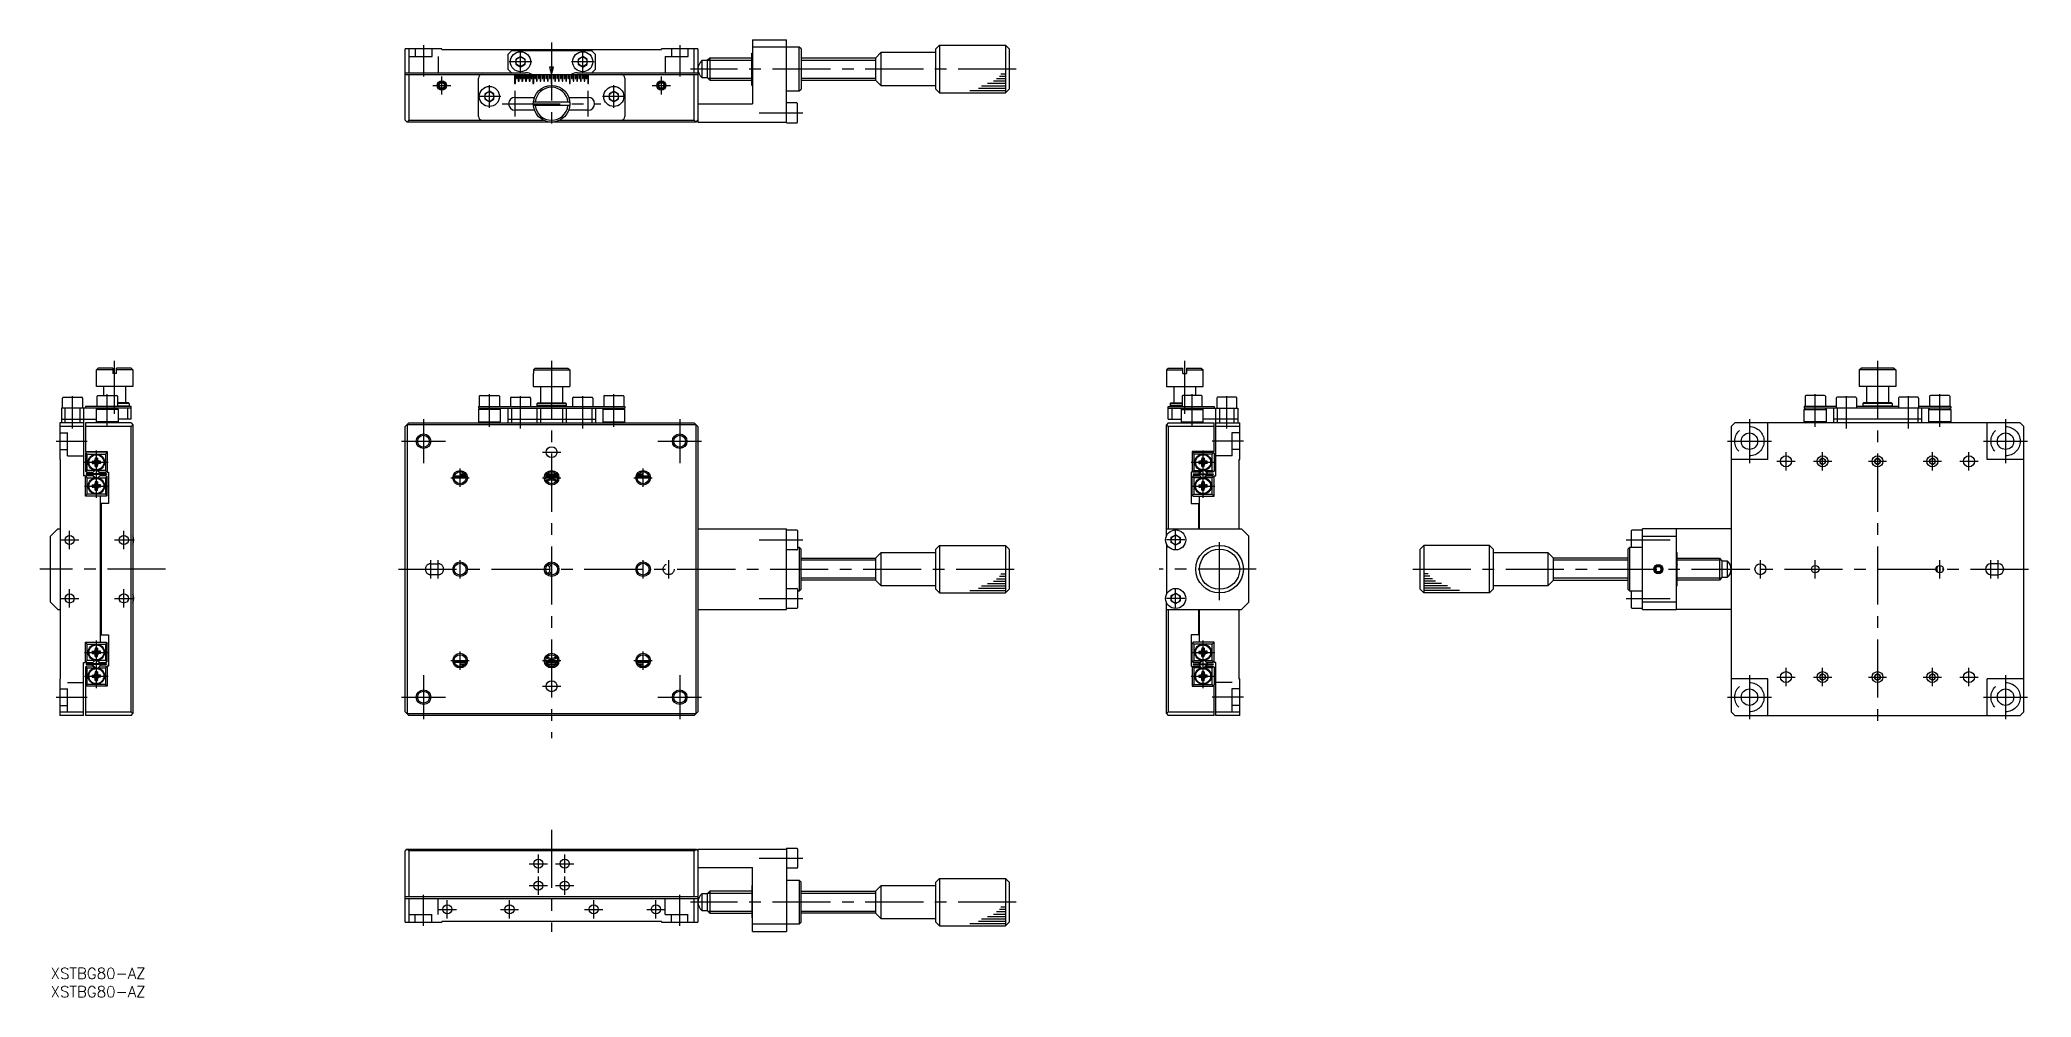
# Model space of a CAD drawing. Extents: x -3 to 541, y -8 to 254.
import ezdxf

# ---------------------------------------------------------------- set-up
doc = ezdxf.new("R2010")
doc.units = 0
doc.header["$LTSCALE"] = 0.5
doc.linetypes.add('CENTER', pattern=[50.8, 31.75, -6.35, 6.35, -6.35])
doc.linetypes.add('DASHED', pattern=[19.05, 12.7, -6.35])
for name, color, linetype in [('MSM_CENTER', 1, 'CENTER'), ('MSM_CONTINUOUS', 7, 'CONTINUOUS'), ('MSM_DASHED', 4, 'DASHED'), ('MSM_NARROW', 5, 'CONTINUOUS'), ('MSM_PART_NUMBER', 7, 'CONTINUOUS')]:
    doc.layers.add(name, color=color, linetype=linetype)
doc.styles.get("Standard").update_dxf_attribs({"font": 'txt.shx', "height": 3, "bigfont": 'bigfont.shx'})

# ---------------------------------------------------------------- blocks, each defined once
blk = doc.blocks.new('*U4')
at = {"layer": 'MSM_PART_NUMBER'}
blk.add_text('XSTBG80-AZ', height=3, dxfattribs=at).set_placement((0, -3))
blk = doc.blocks.new('*U5')
at = {"layer": 'MSM_PART_NUMBER'}
blk.add_text('XSTBG80-AZ', height=3, dxfattribs=at).set_placement((0, -8))

msp = doc.modelspace()

# ---------------------------------------------------------------- linework, layer by layer
at = {"layer": 'MSM_CENTER'}
for p, q in [((101.91, 252.33), (101.91, 243.83)), ((128.41, 244.73), (128.41, 250.93)), ((136.91, 253.13), (136.91, 229.33)), ((145.41, 244.73), (145.41, 250.93)), ((171.91, 252.33), (171.91, 243.83)), ((131.51, 247.83), (125.31, 247.83)), ((148.51, 247.83), (142.31, 247.83)), ((263.91, 245.83), (174.91, 245.83)), ((104.41, 241.33), (109.41, 241.33)), ((106.91, 238.83), (106.91, 243.83)), ((119.91, 235.23), (119.91, 241.43)), ((126.91, 232.83), (126.91, 239.83)), ((146.91, 232.83), (146.91, 239.83)), ((153.91, 235.23), (153.91, 241.43)), ((164.41, 241.33), (169.41, 241.33)), ((166.91, 238.83), (166.91, 243.83)), ((123.01, 238.33), (116.81, 238.33)), ((123.41, 236.33), (150.41, 236.33)), ((157.01, 238.33), (150.81, 238.33)), ((193.61, 233.83), (205.61, 233.83)), ((17.5, 151.55), (17.5, 166.05)), ((136.91, 166.05), (136.91, 62.8)), ((309.95, 151.55), (309.95, 166.05)), ((499.25, 166.05), (499.25, 67.05)), ((6, 147.52), (6, 156.4)), ((15.5, 148.02), (15.5, 156.9)), ((119.91, 148.02), (119.91, 156.9)), ((128.41, 147.52), (128.41, 156.4)), ((145.41, 147.52), (145.41, 156.4)), ((153.91, 148.02), (153.91, 156.9)), ((311.95, 148.02), (311.95, 156.9)), ((321.45, 147.52), (321.45, 156.4)), ((482.25, 148.02), (482.25, 156.9)), ((490.75, 147.52), (490.75, 156.4)), ((507.75, 147.52), (507.75, 156.4)), ((516.25, 148.02), (516.25, 156.9)), ((101.91, 150.05), (101.91, 138.05)), ((171.91, 150.05), (171.91, 138.05)), ((464.25, 150.05), (464.25, 138.05)), ((534.25, 150.05), (534.25, 138.05)), ((1.5, 144.05), (10, 144.05)), ((12.5, 128.55), (12.5, 141.55)), ((95.91, 144.05), (107.91, 144.05)), ((165.91, 144.05), (177.91, 144.05)), ((314.95, 128.55), (314.95, 141.55)), ((325.95, 144.05), (317.45, 144.05)), ((458.25, 144.05), (470.25, 144.05)), ((528.25, 144.05), (540.25, 144.05)), ((9.25, 138.3), (15.75, 138.3)), ((111.91, 131.55), (111.91, 136.55)), ((134.41, 141.05), (139.41, 141.05)), ((161.91, 131.55), (161.91, 136.55)), ((311.7, 138.3), (318.2, 138.3)), ((471.75, 138.55), (476.75, 138.55)), ((474.25, 136.05), (474.25, 141.05)), ((481.75, 138.55), (486.75, 138.55)), ((484.25, 136.05), (484.25, 141.05)), ((496.75, 138.55), (501.75, 138.55)), ((511.75, 138.55), (516.75, 138.55)), ((514.25, 136.05), (514.25, 141.05)), ((521.75, 138.55), (526.75, 138.55)), ((524.25, 136.05), (524.25, 141.05)), ((9.25, 131.8), (15.75, 131.8)), ((109.41, 134.05), (114.41, 134.05)), ((134.41, 134.05), (139.41, 134.05)), ((159.41, 134.05), (164.41, 134.05)), ((311.7, 131.8), (318.2, 131.8)), ((2.7, 117.05), (7.7, 117.05)), ((5.2, 114.55), (5.2, 119.55)), ((17.5, 117.05), (22.5, 117.05)), ((20, 114.55), (20, 119.55)), ((193.61, 117.05), (205.61, 117.05)), ((309.95, 117.05), (304.95, 117.05)), ((307.45, 114.55), (307.45, 119.55)), ((319.45, 100.55), (319.45, 117.55)), ((442.55, 116.95), (430.55, 116.95)), ((31.4, 109.05), (-2.95, 109.05)), ((95.05, 109.05), (263.91, 109.05)), ((103.91, 106.55), (103.91, 111.55)), ((105.91, 106.55), (105.91, 111.55)), ((111.91, 106.55), (111.91, 111.55)), ((161.91, 106.55), (161.91, 111.55)), ((168.91, 106.55), (168.91, 111.55)), ((329.45, 109.05), (302.95, 109.05)), ((372.25, 109.05), (541.25, 109.05)), ((467.25, 106.55), (467.25, 111.55)), ((482.25, 106.55), (482.25, 111.55)), ((516.25, 106.55), (516.25, 111.55)), ((530.25, 106.55), (530.25, 111.55)), ((532.25, 106.55), (532.25, 111.55)), ((5.2, 98.55), (5.2, 103.55)), ((20, 98.55), (20, 103.55)), ((307.45, 98.55), (307.45, 103.55)), ((2.7, 101.05), (7.7, 101.05)), ((17.5, 101.05), (22.5, 101.05)), ((193.61, 101.05), (205.61, 101.05)), ((309.95, 101.05), (304.95, 101.05)), ((442.55, 100.95), (430.55, 100.95)), ((12.5, 76.55), (12.5, 89.55)), ((314.95, 76.55), (314.95, 89.55)), ((9.25, 86.3), (15.75, 86.3)), ((109.41, 84.05), (114.41, 84.05)), ((111.91, 81.55), (111.91, 86.55)), ((134.41, 84.05), (139.41, 84.05)), ((159.41, 84.05), (164.41, 84.05)), ((161.91, 81.55), (161.91, 86.55)), ((311.7, 86.3), (318.2, 86.3)), ((474.25, 77.05), (474.25, 82.05)), ((484.25, 77.05), (484.25, 82.05)), ((514.25, 77.05), (514.25, 82.05)), ((524.25, 77.05), (524.25, 82.05)), ((9.25, 79.8), (15.75, 79.8)), ((101.91, 80.05), (101.91, 68.05)), ((134.41, 77.05), (139.41, 77.05)), ((171.91, 80.05), (171.91, 68.05)), ((311.7, 79.8), (318.2, 79.8)), ((464.25, 80.05), (464.25, 68.05)), ((471.75, 79.55), (476.75, 79.55)), ((481.75, 79.55), (486.75, 79.55)), ((496.75, 79.55), (501.75, 79.55)), ((511.75, 79.55), (516.75, 79.55)), ((521.75, 79.55), (526.75, 79.55)), ((534.25, 80.05), (534.25, 68.05)), ((1.5, 74.05), (10, 74.05)), ((95.91, 74.05), (107.91, 74.05)), ((165.91, 74.05), (177.91, 74.05)), ((325.95, 74.05), (317.45, 74.05)), ((458.25, 74.05), (470.25, 74.05)), ((528.25, 74.05), (540.25, 74.05)), ((136.91, 37.81), (136.91, 9.84)), ((130.81, 28.51), (135.81, 28.51)), ((133.31, 26.01), (133.31, 31.01)), ((138.01, 28.51), (143.01, 28.51)), ((140.51, 26.01), (140.51, 31.01)), ((193.61, 30), (205.61, 30)), ((130.81, 22.51), (135.81, 22.51)), ((133.31, 20.01), (133.31, 25.01)), ((138.01, 22.51), (143.01, 22.51)), ((140.51, 20.01), (140.51, 25.01)), ((101.91, 11.51), (101.91, 20.01)), ((108.41, 13.51), (108.41, 18.51)), ((125.41, 13.51), (125.41, 18.51)), ((148.41, 13.51), (148.41, 18.51)), ((165.41, 13.51), (165.41, 18.51)), ((171.91, 11.51), (171.91, 20.01)), ((263.91, 18), (174.91, 18)), ((105.91, 16.01), (110.91, 16.01)), ((122.91, 16.01), (127.91, 16.01)), ((145.91, 16.01), (150.91, 16.01)), ((162.91, 16.01), (167.91, 16.01))]:
    msp.add_line(p, q, dxfattribs=at)
at = {"layer": 'MSM_CONTINUOUS'}
for p, q in [((106.91, 251.33), (96.91, 251.33)), ((96.91, 231.83), (96.91, 251.33)), ((97.91, 251.33), (97.91, 244.83)), ((106.91, 251.13), (106.91, 251.33)), ((106.91, 251.13), (166.91, 251.13)), ((125.91, 250.83), (124.91, 249.83)), ((147.91, 250.83), (125.91, 250.83)), ((148.91, 249.83), (147.91, 250.83)), ((166.91, 251.13), (166.91, 251.33)), ((176.91, 251.33), (166.91, 251.33)), ((175.91, 244.83), (175.91, 251.33)), ((176.91, 251.33), (176.91, 231.33)), ((191.81, 253.83), (191.81, 236.33)), ((191.81, 253.83), (201.11, 253.83)), ((204.61, 251.83), (191.81, 251.83)), ((201.11, 231.33), (201.11, 253.83)), ((205.11, 251.33), (204.61, 251.83)), ((204.61, 239.83), (204.61, 251.83)), ((205.11, 251.33), (205.11, 240.33)), ((241.91, 251.33), (242.91, 252.33)), ((241.91, 240.33), (241.91, 251.33)), ((242.91, 252.33), (260.91, 252.33)), ((242.91, 252.33), (242.91, 239.33)), ((260.91, 252.33), (261.91, 251.33)), ((260.91, 252.33), (260.91, 239.33)), ((261.91, 251.33), (261.91, 240.33)), ((124.91, 249.83), (124.91, 245.83)), ((124.91, 245.83), (125.91, 244.83)), ((128.41, 249.27), (127.16, 248.55)), ((127.16, 248.55), (127.16, 247.1)), ((127.16, 247.1), (128.41, 246.38)), ((129.66, 248.55), (128.41, 249.27)), ((128.41, 246.38), (129.66, 247.1)), ((129.66, 247.1), (129.66, 248.55)), ((137.45, 246.33), (136.37, 246.33)), ((136.37, 246.33), (136.91, 244.33)), ((136.91, 244.33), (137.45, 246.33)), ((145.41, 249.27), (144.16, 248.55)), ((144.16, 248.55), (144.16, 247.1)), ((144.16, 247.1), (145.41, 246.38)), ((146.66, 248.55), (145.41, 249.27)), ((145.41, 246.38), (146.66, 247.1)), ((146.66, 247.1), (146.66, 248.55)), ((147.91, 244.83), (148.91, 245.83)), ((148.91, 245.83), (148.91, 249.83)), ((177.98, 248.13), (177.98, 243.53)), ((179.41, 248.13), (177.98, 248.13)), ((180.11, 248.83), (179.41, 248.13)), ((179.41, 248.13), (179.41, 243.53)), ((180.11, 248.83), (180.11, 242.83)), ((191.61, 248.83), (180.11, 248.83)), ((191.61, 241.38), (191.61, 250.13)), ((191.61, 250.13), (191.81, 250.13)), ((225.41, 248.83), (205.11, 248.83)), ((226.91, 250.33), (225.41, 248.83)), ((225.41, 248.83), (225.41, 242.83)), ((241.91, 250.33), (226.91, 250.33)), ((226.91, 250.33), (226.91, 241.33)), ((96.91, 244.83), (129.91, 244.83)), ((96.91, 244.33), (176.91, 244.33)), ((97.91, 244.33), (97.91, 231.83)), ((106.16, 241.76), (106.91, 242.19)), ((106.16, 240.89), (106.16, 241.76)), ((106.91, 240.46), (106.16, 240.89)), ((106.91, 242.19), (107.66, 241.76)), ((107.66, 240.89), (106.91, 240.46)), ((107.66, 241.76), (107.66, 240.89)), ((116.91, 232.83), (116.91, 243.33)), ((119.91, 239.77), (118.66, 239.05)), ((121.16, 239.05), (119.91, 239.77)), ((126.81, 244.33), (126.81, 241.83)), ((126.81, 241.83), (127.01, 241.83)), ((127.01, 241.83), (127.01, 244.33)), ((127.31, 244.33), (127.31, 243.23)), ((127.31, 243.23), (127.51, 243.23)), ((127.51, 243.23), (127.51, 244.33)), ((127.81, 244.33), (127.81, 242.53)), ((127.81, 242.53), (128.01, 242.53)), ((128.01, 242.53), (128.01, 244.33)), ((128.31, 244.33), (128.31, 243.23)), ((128.31, 243.23), (128.51, 243.23)), ((128.51, 243.23), (128.51, 244.33)), ((128.81, 244.33), (128.81, 242.53)), ((128.81, 242.53), (129.01, 242.53)), ((129.01, 242.53), (129.01, 244.33)), ((129.31, 244.33), (129.31, 243.23)), ((129.31, 243.23), (129.51, 243.23)), ((129.51, 243.23), (129.51, 244.33)), ((129.81, 244.33), (129.81, 242.53)), ((129.81, 242.53), (130.01, 242.53)), ((130.01, 242.53), (130.01, 244.33)), ((130.31, 244.33), (130.31, 243.23)), ((130.31, 243.23), (130.51, 243.23)), ((130.51, 243.23), (130.51, 244.33)), ((130.81, 244.33), (130.81, 242.53)), ((130.81, 242.53), (131.01, 242.53)), ((131.01, 242.53), (131.01, 244.33)), ((131.31, 244.33), (131.31, 243.23)), ((131.31, 243.23), (131.51, 243.23)), ((131.51, 243.23), (131.51, 244.33)), ((131.81, 244.33), (131.81, 241.83)), ((131.81, 241.83), (132.01, 241.83)), ((132.01, 241.83), (132.01, 244.33)), ((132.31, 244.33), (132.31, 243.23)), ((132.31, 243.23), (132.51, 243.23)), ((132.51, 243.23), (132.51, 244.33)), ((132.81, 244.33), (132.81, 242.53)), ((132.81, 242.53), (133.01, 242.53)), ((133.01, 242.53), (133.01, 244.33)), ((133.31, 244.33), (133.31, 243.23)), ((133.31, 243.23), (133.51, 243.23)), ((133.51, 243.23), (133.51, 244.33)), ((133.81, 244.33), (133.81, 242.53)), ((133.81, 242.53), (134.01, 242.53)), ((134.01, 242.53), (134.01, 244.33)), ((134.31, 244.33), (134.31, 243.23)), ((134.31, 243.23), (134.51, 243.23)), ((134.51, 243.23), (134.51, 244.33)), ((134.81, 244.33), (134.81, 242.53)), ((134.81, 242.53), (135.01, 242.53)), ((135.01, 242.53), (135.01, 244.33)), ((135.31, 244.33), (135.31, 243.23)), ((135.31, 243.23), (135.51, 243.23)), ((135.51, 243.23), (135.51, 244.33)), ((135.81, 244.33), (135.81, 242.53)), ((135.81, 242.53), (136.01, 242.53)), ((136.01, 242.53), (136.01, 244.33)), ((136.31, 244.33), (136.31, 243.23)), ((136.31, 243.23), (136.51, 243.23)), ((136.51, 243.23), (136.51, 244.33)), ((136.81, 244.33), (136.81, 241.83)), ((136.81, 241.83), (137.01, 241.83)), ((137.01, 241.83), (137.01, 244.33)), ((137.31, 244.33), (137.31, 243.23)), ((137.31, 243.23), (137.51, 243.23)), ((137.51, 243.23), (137.51, 244.33)), ((137.81, 244.33), (137.81, 242.53)), ((137.81, 242.53), (138.01, 242.53)), ((138.01, 242.53), (138.01, 244.33)), ((138.31, 244.33), (138.31, 243.23)), ((138.31, 243.23), (138.51, 243.23)), ((138.51, 243.23), (138.51, 244.33)), ((138.81, 244.33), (138.81, 242.53)), ((138.81, 242.53), (139.01, 242.53)), ((139.01, 242.53), (139.01, 244.33)), ((139.31, 244.33), (139.31, 243.23)), ((139.31, 243.23), (139.51, 243.23)), ((139.51, 243.23), (139.51, 244.33)), ((139.81, 244.33), (139.81, 242.53)), ((139.81, 242.53), (140.01, 242.53)), ((140.01, 242.53), (140.01, 244.33)), ((140.31, 244.33), (140.31, 243.23)), ((140.31, 243.23), (140.51, 243.23)), ((140.51, 243.23), (140.51, 244.33)), ((140.81, 244.33), (140.81, 242.53)), ((140.81, 242.53), (141.01, 242.53)), ((141.01, 242.53), (141.01, 244.33)), ((141.31, 244.33), (141.31, 243.23)), ((141.31, 243.23), (141.51, 243.23)), ((141.51, 243.23), (141.51, 244.33)), ((141.81, 244.33), (141.81, 241.83)), ((141.81, 241.83), (142.01, 241.83)), ((142.01, 241.83), (142.01, 244.33)), ((142.31, 244.33), (142.31, 243.23)), ((142.31, 243.23), (142.51, 243.23)), ((142.51, 243.23), (142.51, 244.33)), ((142.81, 244.33), (142.81, 242.53)), ((142.81, 242.53), (143.01, 242.53)), ((143.01, 242.53), (143.01, 244.33)), ((143.31, 244.33), (143.31, 243.23)), ((143.31, 243.23), (143.51, 243.23)), ((143.51, 243.23), (143.51, 244.33)), ((143.81, 244.33), (143.81, 242.53)), ((143.81, 242.53), (144.01, 242.53)), ((143.91, 244.83), (176.91, 244.83)), ((144.01, 242.53), (144.01, 244.33)), ((144.31, 244.33), (144.31, 243.23)), ((144.31, 243.23), (144.51, 243.23)), ((144.51, 243.23), (144.51, 244.33)), ((144.81, 244.33), (144.81, 242.53)), ((144.81, 242.53), (145.01, 242.53)), ((145.01, 242.53), (145.01, 244.33)), ((145.31, 244.33), (145.31, 243.23)), ((145.31, 243.23), (145.51, 243.23)), ((145.51, 243.23), (145.51, 244.33)), ((145.81, 244.33), (145.81, 242.53)), ((145.81, 242.53), (146.01, 242.53)), ((146.01, 242.53), (146.01, 244.33)), ((146.31, 244.33), (146.31, 243.23)), ((146.31, 243.23), (146.51, 243.23)), ((146.51, 243.23), (146.51, 244.33)), ((146.81, 244.33), (146.81, 241.83)), ((146.81, 241.83), (147.01, 241.83)), ((147.01, 241.83), (147.01, 244.33)), ((153.91, 239.77), (152.66, 239.05)), ((155.16, 239.05), (153.91, 239.77)), ((156.91, 243.33), (156.91, 232.83)), ((166.16, 241.76), (166.91, 242.19)), ((166.16, 240.89), (166.16, 241.76)), ((166.91, 240.46), (166.16, 240.89)), ((166.91, 242.19), (167.66, 241.76)), ((167.66, 240.89), (166.91, 240.46)), ((167.66, 241.76), (167.66, 240.89)), ((175.91, 231.83), (175.91, 244.33)), ((177.98, 243.53), (179.41, 243.53)), ((179.41, 243.53), (180.11, 242.83)), ((180.11, 242.83), (191.61, 242.83)), ((191.61, 241.38), (191.81, 241.18)), ((201.11, 239.83), (204.61, 239.83)), ((204.61, 239.83), (205.11, 240.33)), ((205.11, 242.83), (225.41, 242.83)), ((225.41, 242.83), (226.91, 241.33)), ((226.91, 241.33), (241.91, 241.33)), ((241.91, 240.33), (242.91, 239.33)), ((260.91, 239.33), (261.91, 240.33)), ((118.66, 239.05), (118.66, 237.6)), ((118.66, 237.6), (119.91, 236.88)), ((119.91, 236.88), (121.16, 237.6)), ((121.16, 237.6), (121.16, 239.05)), ((126.91, 238.08), (132.23, 238.08)), ((132.23, 234.58), (126.91, 234.58)), ((131.94, 236.83), (141.89, 236.83)), ((141.89, 235.83), (131.94, 235.83)), ((141.59, 238.08), (146.91, 238.08)), ((146.91, 234.58), (141.59, 234.58)), ((152.66, 239.05), (152.66, 237.6)), ((152.66, 237.6), (153.91, 236.88)), ((153.91, 236.88), (155.16, 237.6)), ((155.16, 237.6), (155.16, 239.05)), ((176.91, 236.33), (191.81, 236.33)), ((203.91, 236.58), (201.11, 236.58)), ((204.11, 236.37), (204.11, 236.38)), ((204.11, 231.28), (204.11, 236.37)), ((242.91, 239.33), (260.91, 239.33)), ((97.41, 231.33), (96.91, 231.83)), ((97.91, 231.83), (97.41, 231.33)), ((176.41, 231.33), (97.41, 231.33)), ((97.91, 231.83), (134.73, 231.83)), ((139.09, 231.83), (175.91, 231.83)), ((175.91, 231.83), (176.41, 231.33)), ((176.41, 231.33), (176.91, 231.83)), ((176.91, 231.33), (201.11, 231.33)), ((201.11, 231.08), (201.11, 231.33)), ((201.11, 231.08), (203.91, 231.08)), ((13, 164.05), (12.5, 163.55)), ((12.5, 159.05), (12.5, 163.55)), ((17, 163.55), (12.5, 163.55)), ((17, 164.05), (13, 164.05)), ((17, 164.05), (17, 162.55)), ((22, 164.05), (18, 164.05)), ((18, 162.55), (18, 164.05)), ((22.5, 163.55), (18, 163.55)), ((22.5, 163.55), (22, 164.05)), ((22.5, 163.55), (22.5, 159.05)), ((132.44, 164.05), (131.94, 163.55)), ((131.94, 163.55), (141.89, 163.55)), ((131.94, 163.55), (131.94, 162.55)), ((132.44, 164.05), (141.39, 164.05)), ((141.39, 164.05), (141.89, 163.55)), ((141.89, 163.55), (141.89, 162.55)), ((305.45, 164.05), (304.95, 163.55)), ((304.95, 163.55), (304.95, 159.05)), ((304.95, 163.55), (309.45, 163.55)), ((305.45, 164.05), (309.45, 164.05)), ((309.45, 162.55), (309.45, 164.05)), ((310.45, 164.05), (314.45, 164.05)), ((310.45, 164.05), (310.45, 162.55)), ((310.45, 163.55), (314.95, 163.55)), ((314.45, 164.05), (314.95, 163.55)), ((314.95, 159.05), (314.95, 163.55)), ((494.27, 163.55), (494.77, 164.05)), ((504.22, 163.55), (494.27, 163.55)), ((494.27, 163.55), (494.27, 162.55)), ((503.72, 164.05), (494.77, 164.05)), ((503.72, 164.05), (504.22, 163.55)), ((504.22, 163.55), (504.22, 162.55)), ((22.5, 159.05), (12.5, 159.05)), ((14.5, 156.55), (14.5, 159.05)), ((18, 162.55), (17, 162.55)), ((20.5, 159.05), (20.5, 154.55)), ((131.91, 162.55), (131.91, 159.05)), ((131.91, 162.55), (131.94, 162.55)), ((131.91, 159.05), (141.91, 159.05)), ((133.91, 159.05), (133.91, 154.55)), ((139.91, 159.05), (139.91, 154.55)), ((141.89, 162.55), (141.91, 162.55)), ((141.91, 162.55), (141.91, 159.05)), ((304.95, 159.05), (314.95, 159.05)), ((306.95, 159.05), (306.95, 154.55)), ((309.45, 162.55), (310.45, 162.55)), ((312.95, 156.55), (312.95, 159.05)), ((494.25, 162.55), (494.25, 159.05)), ((494.27, 162.55), (494.25, 162.55)), ((504.25, 159.05), (494.25, 159.05)), ((496.25, 159.05), (496.25, 154.55)), ((502.25, 159.05), (502.25, 154.55)), ((504.25, 162.55), (504.22, 162.55)), ((504.25, 162.55), (504.25, 159.05)), ((22, 153.05), (3, 153.05)), ((3, 153.05), (3, 149.05)), ((3.25, 153.05), (3.25, 155.85)), ((3.45, 156.05), (8.55, 156.05)), ((4, 149.05), (4, 153.05)), ((8, 153.05), (8, 149.05)), ((8.75, 155.85), (8.75, 153.05)), ((9, 153.05), (9, 134.55)), ((22, 153.55), (9.5, 153.55)), ((9.5, 153.55), (9.5, 153.05)), ((12.5, 152.75), (12.8, 153.05)), ((12.5, 149.35), (12.5, 152.75)), ((18.5, 152.75), (12.5, 152.75)), ((12.75, 153.55), (12.75, 156.35)), ((12.95, 156.55), (18.05, 156.55)), ((18.5, 152.75), (18.2, 153.05)), ((18.25, 156.35), (18.25, 153.55)), ((21.3, 154.55), (18.25, 154.55)), ((21.5, 154.35), (18.25, 154.35)), ((18.25, 153.75), (21.5, 153.75)), ((18.5, 152.75), (18.5, 149.35)), ((21, 153.05), (21, 150.05)), ((21.5, 154.35), (21.3, 154.55)), ((21.3, 153.55), (21.5, 153.75)), ((21.5, 154.35), (21.5, 153.75)), ((22, 150.05), (22, 153.55)), ((116.91, 153.55), (116.91, 153.05)), ((116.91, 153.55), (156.91, 153.55)), ((116.91, 153.05), (156.91, 153.05)), ((117.21, 153.05), (116.91, 152.75)), ((116.91, 152.75), (116.91, 149.35)), ((116.91, 152.75), (116.91, 152.75)), ((122.91, 152.75), (116.91, 152.75)), ((117.16, 156.35), (117.16, 153.55)), ((117.36, 156.55), (122.46, 156.55)), ((122.91, 152.75), (122.61, 153.05)), ((122.66, 156.35), (122.66, 153.55)), ((122.91, 149.35), (122.91, 152.75)), ((124.91, 153.05), (124.91, 149.05)), ((125.66, 155.85), (125.66, 153.55)), ((125.86, 156.05), (130.96, 156.05)), ((125.91, 153.05), (125.91, 149.05)), ((131.16, 155.85), (131.16, 153.55)), ((132.91, 154.35), (133.11, 154.55)), ((132.91, 154.35), (132.91, 153.75)), ((132.91, 154.35), (140.91, 154.35)), ((133.11, 153.55), (132.91, 153.75)), ((140.91, 153.75), (132.91, 153.75)), ((132.91, 153.05), (132.91, 149.05)), ((133.11, 154.55), (140.71, 154.55)), ((133.91, 153.05), (133.91, 149.05)), ((139.91, 153.05), (139.91, 149.05)), ((140.71, 154.55), (140.91, 154.35)), ((140.71, 153.55), (140.91, 153.75)), ((140.91, 154.35), (140.91, 153.75)), ((140.91, 153.05), (140.91, 149.05)), ((142.66, 155.85), (142.66, 153.55)), ((142.86, 156.05), (147.96, 156.05)), ((147.91, 153.05), (147.91, 149.05)), ((148.16, 155.85), (148.16, 153.55)), ((148.91, 153.05), (148.91, 149.05)), ((151.21, 153.05), (150.91, 152.75)), ((150.91, 152.75), (150.91, 149.35)), ((150.91, 152.75), (150.91, 152.75)), ((156.91, 152.75), (150.91, 152.75)), ((151.16, 156.35), (151.16, 153.55)), ((151.36, 156.55), (156.46, 156.55)), ((156.91, 152.75), (156.61, 153.05)), ((156.66, 156.35), (156.66, 153.55)), ((156.91, 153.55), (156.91, 153.05)), ((156.91, 149.35), (156.91, 152.75)), ((305.45, 153.55), (317.95, 153.55)), ((305.45, 150.05), (305.45, 153.55)), ((305.45, 153.05), (324.45, 153.05)), ((305.95, 154.35), (306.15, 154.55)), ((305.95, 154.35), (305.95, 153.75)), ((305.95, 154.35), (309.2, 154.35)), ((306.15, 153.55), (305.95, 153.75)), ((309.2, 153.75), (305.95, 153.75)), ((306.15, 154.55), (309.2, 154.55)), ((306.45, 153.05), (306.45, 150.05)), ((308.95, 152.75), (309.25, 153.05)), ((308.95, 152.75), (308.95, 149.35)), ((308.95, 152.75), (314.95, 152.75)), ((309.2, 156.35), (309.2, 153.55)), ((314.5, 156.55), (309.4, 156.55)), ((314.95, 152.75), (314.65, 153.05)), ((314.7, 153.55), (314.7, 156.35)), ((314.95, 149.35), (314.95, 152.75)), ((317.95, 153.55), (317.95, 153.05)), ((318.45, 134.55), (318.45, 153.05)), ((318.7, 155.85), (318.7, 153.05)), ((324, 156.05), (318.9, 156.05)), ((319.45, 153.05), (319.45, 149.05)), ((323.45, 149.05), (323.45, 153.05)), ((324.2, 153.05), (324.2, 155.85)), ((324.45, 153.05), (324.45, 149.05)), ((479.25, 153.55), (479.25, 153.05)), ((488, 153.55), (479.25, 153.55)), ((519.25, 153.05), (479.25, 153.05)), ((479.25, 152.75), (479.55, 153.05)), ((479.25, 149.35), (479.25, 152.75)), ((479.25, 152.75), (485.25, 152.75)), ((479.5, 156.35), (479.5, 153.55)), ((484.8, 156.55), (479.7, 156.55)), ((484.95, 153.05), (485.25, 152.75)), ((485, 156.35), (485, 153.55)), ((485.25, 152.75), (485.25, 149.35)), ((485.25, 152.75), (485.25, 152.75)), ((487.25, 153.05), (487.25, 149.05)), ((488, 155.85), (488, 153.05)), ((493.3, 156.05), (488.2, 156.05)), ((488.25, 153.05), (488.25, 149.05)), ((493.5, 155.85), (493.5, 153.05)), ((505, 153.55), (493.5, 153.55)), ((495.45, 154.55), (495.25, 154.35)), ((495.25, 154.35), (495.25, 153.75)), ((503.25, 154.35), (495.25, 154.35)), ((495.45, 153.55), (495.25, 153.75)), ((495.25, 153.75), (503.25, 153.75)), ((503.05, 154.55), (495.45, 154.55)), ((503.25, 154.35), (503.05, 154.55)), ((503.05, 153.55), (503.25, 153.75)), ((503.25, 154.35), (503.25, 153.75)), ((505, 155.85), (505, 153.05)), ((510.3, 156.05), (505.2, 156.05)), ((510.25, 153.05), (510.25, 149.05)), ((510.5, 155.85), (510.5, 153.05)), ((519.25, 153.55), (510.5, 153.55)), ((511.25, 153.05), (511.25, 149.05)), ((513.25, 152.75), (513.55, 153.05)), ((513.25, 149.35), (513.25, 152.75)), ((513.25, 152.75), (519.25, 152.75)), ((513.5, 156.35), (513.5, 153.55)), ((518.8, 156.55), (513.7, 156.55)), ((518.95, 153.05), (519.25, 152.75)), ((519, 156.35), (519, 153.55)), ((519.25, 153.55), (519.25, 153.05)), ((519.25, 152.75), (519.25, 149.35)), ((519.25, 152.75), (519.25, 152.75)), ((2.5, 149.05), (2.5, 139.05)), ((9, 149.05), (2.5, 149.05)), ((9, 148.05), (2.5, 148.05)), ((3, 150.05), (12.5, 150.05)), ((9.5, 149.05), (9.5, 141.25)), ((22, 149.05), (9.5, 149.05)), ((22, 148.05), (9.5, 148.05)), ((18.5, 149.35), (12.5, 149.35)), ((12.5, 149.35), (12.8, 149.05)), ((18.2, 149.05), (18.5, 149.35)), ((22, 150.05), (18.5, 150.05)), ((22, 149.05), (22.5, 148.55)), ((22, 148.05), (22.5, 148.55)), ((22, 70.05), (22, 148.05)), ((22.5, 148.55), (22.5, 69.55)), ((96.91, 148.05), (97.91, 149.05)), ((96.91, 70.05), (96.91, 148.05)), ((97.41, 148.55), (97.41, 69.55)), ((176.41, 148.55), (97.41, 148.55)), ((97.91, 149.05), (175.91, 149.05)), ((116.91, 149.35), (122.91, 149.35)), ((116.91, 149.35), (117.21, 149.05)), ((122.61, 149.05), (122.91, 149.35)), ((124.91, 150.05), (148.91, 150.05)), ((150.91, 149.35), (156.91, 149.35)), ((150.91, 149.35), (151.21, 149.05)), ((156.91, 149.35), (156.61, 149.05)), ((175.91, 149.05), (176.91, 148.05)), ((176.41, 69.55), (176.41, 148.55)), ((176.91, 148.05), (176.91, 70.05)), ((305.45, 149.05), (304.95, 148.55)), ((304.95, 118.2), (304.95, 148.55)), ((304.95, 148.55), (305.45, 148.05)), ((305.45, 150.05), (308.95, 150.05)), ((305.45, 149.05), (317.95, 149.05)), ((305.45, 148.05), (305.45, 120.05)), ((317.95, 148.05), (305.45, 148.05)), ((308.95, 149.35), (314.95, 149.35)), ((309.25, 149.05), (308.95, 149.35)), ((314.95, 149.35), (314.65, 149.05)), ((324.45, 150.05), (314.95, 150.05)), ((317.95, 141.25), (317.95, 149.05)), ((318.45, 149.05), (324.95, 149.05)), ((324.95, 148.05), (318.45, 148.05)), ((324.95, 139.05), (324.95, 149.05)), ((460.25, 149.05), (459.25, 148.05)), ((459.25, 148.05), (459.25, 70.05)), ((538.25, 149.05), (460.25, 149.05)), ((469.25, 139.05), (469.25, 149.05)), ((485.25, 149.35), (479.25, 149.35)), ((479.25, 149.35), (479.55, 149.05)), ((484.95, 149.05), (485.25, 149.35)), ((511.25, 150.05), (487.25, 150.05)), ((519.25, 149.35), (513.25, 149.35)), ((513.25, 149.35), (513.55, 149.05)), ((519.25, 149.35), (518.95, 149.05)), ((529.25, 139.05), (529.25, 149.05)), ((539.25, 148.05), (538.25, 149.05)), ((539.25, 70.05), (539.25, 148.05)), ((2.7, 139.05), (2.5, 139.05)), ((2.7, 79.05), (2.7, 139.05)), ((9.5, 141.25), (15.5, 141.25)), ((9.8, 141.05), (9.5, 140.75)), ((9.5, 140.75), (9.5, 135.85)), ((10, 140.55), (9.65, 140.9)), ((10, 136.05), (9.65, 135.7)), ((15.2, 141.05), (9.8, 141.05)), ((10, 136.05), (10, 140.55)), ((10, 140.55), (15, 140.55)), ((12.09, 136.05), (10, 136.05)), ((11.19, 135.16), (12.12, 136.08)), ((11.35, 138.6), (11.35, 138)), ((11.56, 138.39), (11.35, 138.6)), ((11.35, 138.6), (11.7, 138.6)), ((11.56, 138.21), (11.35, 138)), ((11.35, 138), (11.7, 138)), ((11.56, 138.39), (11.56, 138.21)), ((11.56, 138.39), (11.91, 138.39)), ((11.56, 138.21), (11.91, 138.21)), ((11.8, 141.05), (11.6, 141.25)), ((12.8, 139.45), (12.2, 139.45)), ((12.41, 139.24), (12.2, 139.45)), ((12.2, 139.45), (12.2, 139.1)), ((12.2, 137.15), (12.2, 137.5)), ((12.41, 137.36), (12.2, 137.15)), ((12.2, 137.15), (12.8, 137.15)), ((12.59, 139.24), (12.41, 139.24)), ((12.41, 139.24), (12.41, 138.89)), ((12.41, 137.36), (12.41, 137.71)), ((12.41, 137.36), (12.59, 137.36)), ((12.59, 139.24), (12.8, 139.45)), ((12.59, 138.89), (12.59, 139.24)), ((12.59, 137.36), (12.59, 137.71)), ((12.59, 137.36), (12.8, 137.15)), ((13.6, 135.15), (12.69, 136.06)), ((12.8, 139.45), (12.8, 139.1)), ((12.8, 137.15), (12.8, 137.5)), ((13.74, 135.15), (12.82, 136.08)), ((12.88, 136.08), (13.81, 135.16)), ((15, 136.05), (12.91, 136.05)), ((13.44, 138.39), (13.09, 138.39)), ((13.44, 138.21), (13.09, 138.21)), ((13.4, 141.25), (13.2, 141.05)), ((13.65, 138.6), (13.3, 138.6)), ((13.65, 138), (13.3, 138)), ((13.44, 138.39), (13.65, 138.6)), ((13.44, 138.21), (13.44, 138.39)), ((13.44, 138.21), (13.65, 138)), ((13.65, 138), (13.65, 138.6)), ((15, 140.55), (15.35, 140.9)), ((15, 140.55), (15, 136.05)), ((15.35, 135.7), (15, 136.05)), ((15.2, 141.05), (15.5, 140.75)), ((15.5, 141.25), (15.5, 135.55)), ((317.95, 141.25), (311.95, 141.25)), ((311.95, 141.25), (311.95, 135.55)), ((312.25, 141.05), (311.95, 140.75)), ((312.45, 140.55), (312.1, 140.9)), ((312.1, 135.7), (312.45, 136.05)), ((312.25, 141.05), (317.65, 141.05)), ((312.45, 140.55), (312.45, 136.05)), ((317.45, 140.55), (312.45, 140.55)), ((312.45, 136.05), (314.54, 136.05)), ((314.57, 136.08), (313.65, 135.16)), ((313.71, 135.15), (314.63, 136.08)), ((313.8, 138.6), (313.8, 138)), ((314.02, 138.39), (313.8, 138.6)), ((313.8, 138.6), (314.15, 138.6)), ((314.02, 138.21), (313.8, 138)), ((313.8, 138), (314.15, 138)), ((313.85, 135.15), (314.76, 136.06)), ((314.02, 138.39), (314.02, 138.21)), ((314.02, 138.39), (314.37, 138.39)), ((314.02, 138.21), (314.37, 138.21)), ((314.05, 141.25), (314.25, 141.05)), ((315.25, 139.45), (314.65, 139.45)), ((314.87, 139.24), (314.65, 139.45)), ((314.65, 139.45), (314.65, 139.1)), ((314.65, 137.15), (314.65, 137.5)), ((314.87, 137.36), (314.65, 137.15)), ((314.65, 137.15), (315.25, 137.15)), ((315.04, 139.24), (314.87, 139.24)), ((314.87, 139.24), (314.87, 138.89)), ((314.87, 137.36), (314.87, 137.71)), ((314.87, 137.36), (315.04, 137.36)), ((315.04, 139.24), (315.25, 139.45)), ((315.04, 138.89), (315.04, 139.24)), ((315.04, 137.36), (315.04, 137.71)), ((315.04, 137.36), (315.25, 137.15)), ((315.25, 139.45), (315.25, 139.1)), ((315.25, 137.15), (315.25, 137.5)), ((316.26, 135.16), (315.34, 136.08)), ((315.37, 136.05), (317.45, 136.05)), ((315.89, 138.39), (315.54, 138.39)), ((315.89, 138.21), (315.54, 138.21)), ((315.65, 141.05), (315.85, 141.25)), ((316.1, 138.6), (315.75, 138.6)), ((316.1, 138), (315.75, 138)), ((315.89, 138.39), (316.1, 138.6)), ((315.89, 138.21), (315.89, 138.39)), ((315.89, 138.21), (316.1, 138)), ((316.1, 138), (316.1, 138.6)), ((317.45, 140.55), (317.8, 140.9)), ((317.45, 136.05), (317.45, 140.55)), ((317.45, 136.05), (317.8, 135.7)), ((317.65, 141.05), (317.95, 140.75)), ((317.95, 140.75), (317.95, 135.85)), ((324.75, 139.05), (324.95, 139.05)), ((324.75, 139.05), (324.75, 120.05)), ((469.25, 139.05), (459.25, 139.05)), ((484.25, 139.42), (483.5, 138.99)), ((483.5, 138.99), (483.5, 138.12)), ((483.5, 138.12), (484.25, 137.69)), ((485, 138.99), (484.25, 139.42)), ((484.25, 137.69), (485, 138.12)), ((485, 138.12), (485, 138.99)), ((499.25, 139.42), (498.5, 138.99)), ((498.5, 138.99), (498.5, 138.12)), ((498.5, 138.12), (499.25, 137.69)), ((500, 138.99), (499.25, 139.42)), ((499.25, 137.69), (500, 138.12)), ((500, 138.12), (500, 138.99)), ((514.25, 139.42), (513.5, 138.99)), ((513.5, 138.99), (513.5, 138.12)), ((513.5, 138.12), (514.25, 137.69)), ((515, 138.99), (514.25, 139.42)), ((514.25, 137.69), (515, 138.12)), ((515, 138.12), (515, 138.99)), ((539.25, 139.05), (529.25, 139.05)), ((9.5, 134.55), (9, 134.55)), ((9.5, 134.55), (9, 134.55)), ((9.8, 135.55), (9.5, 135.85)), ((9.5, 129.05), (9.5, 134.55)), ((9.8, 134.55), (9.5, 134.25)), ((9.65, 134.4), (10, 134.05)), ((9.75, 135.15), (9.75, 134.95)), ((15.25, 135.15), (9.75, 135.15)), ((15.25, 134.95), (9.75, 134.95)), ((9.8, 135.55), (11.59, 135.55)), ((11.59, 134.55), (9.8, 134.55)), ((10, 129.55), (10, 134.05)), ((10, 134.05), (12.09, 134.05)), ((11.19, 135.15), (11.19, 135.16)), ((11.2, 135.15), (11.19, 135.16)), ((11.19, 134.95), (11.19, 134.95)), ((11.19, 134.95), (11.2, 134.95)), ((12.12, 134.02), (11.19, 134.95)), ((11.25, 134.95), (12.18, 134.03)), ((11.35, 132.1), (11.35, 131.5)), ((11.56, 131.89), (11.35, 132.1)), ((11.35, 132.1), (11.7, 132.1)), ((11.56, 131.71), (11.35, 131.5)), ((11.35, 131.5), (11.7, 131.5)), ((12.31, 134.04), (11.4, 134.95)), ((11.56, 131.89), (11.56, 131.71)), ((11.56, 131.89), (11.91, 131.89)), ((11.56, 131.71), (11.91, 131.71)), ((12.8, 132.95), (12.2, 132.95)), ((12.41, 132.74), (12.2, 132.95)), ((12.2, 132.95), (12.2, 132.6)), ((12.2, 130.65), (12.2, 131)), ((12.41, 130.86), (12.2, 130.65)), ((12.2, 130.65), (12.8, 130.65)), ((12.59, 132.74), (12.41, 132.74)), ((12.41, 132.74), (12.41, 132.39)), ((12.41, 130.86), (12.41, 131.21)), ((12.41, 130.86), (12.59, 130.86)), ((12.59, 132.74), (12.8, 132.95)), ((12.59, 132.39), (12.59, 132.74)), ((12.59, 130.86), (12.59, 131.21)), ((12.59, 130.86), (12.8, 130.65)), ((12.8, 132.95), (12.8, 132.6)), ((12.8, 130.65), (12.8, 131)), ((13.81, 134.95), (12.88, 134.02)), ((12.91, 134.05), (15, 134.05)), ((13.44, 131.89), (13.09, 131.89)), ((13.44, 131.71), (13.09, 131.71)), ((13.65, 132.1), (13.3, 132.1)), ((13.65, 131.5), (13.3, 131.5)), ((13.42, 135.55), (15.2, 135.55)), ((15.2, 134.55), (13.42, 134.55)), ((13.44, 131.89), (13.65, 132.1)), ((13.44, 131.71), (13.44, 131.89)), ((13.44, 131.71), (13.65, 131.5)), ((13.65, 131.5), (13.65, 132.1)), ((13.81, 135.16), (13.8, 135.15)), ((13.8, 134.95), (13.81, 134.95)), ((13.81, 135.16), (13.81, 135.15)), ((13.81, 134.95), (13.81, 134.95)), ((15, 134.05), (15.35, 134.4)), ((15, 134.05), (15, 129.55)), ((15.5, 135.85), (15.2, 135.55)), ((15.2, 134.55), (15.5, 134.25)), ((15.25, 135.15), (15.25, 134.95)), ((15.5, 135.55), (15.8, 135.55)), ((15.5, 135.55), (15.8, 135.55)), ((15.5, 129.35), (15.5, 134.25)), ((15.8, 135.55), (15.8, 127.03)), ((113.52, 134.25), (110.3, 134.25)), ((110.37, 134.55), (113.45, 134.55)), ((112.53, 135.55), (111.3, 135.55)), ((112.11, 135.15), (113.1, 135.15)), ((112.11, 135.15), (112.11, 134.95)), ((112.11, 134.95), (113.26, 134.95)), ((138.52, 134.25), (135.3, 134.25)), ((135.37, 134.55), (138.45, 134.55)), ((135.56, 134.95), (138.26, 134.95)), ((135.72, 135.15), (138.1, 135.15)), ((135.91, 135.15), (135.91, 135.33)), ((135.91, 134.55), (135.91, 134.95)), ((137.53, 135.55), (136.3, 135.55)), ((137.91, 135.33), (137.91, 135.15)), ((137.91, 134.95), (137.91, 134.55)), ((163.52, 134.25), (160.3, 134.25)), ((160.37, 134.55), (163.45, 134.55)), ((160.56, 134.95), (161.71, 134.95)), ((160.72, 135.15), (161.71, 135.15)), ((162.53, 135.55), (161.3, 135.55)), ((161.71, 135.15), (161.71, 134.95)), ((311.65, 135.55), (311.65, 127.03)), ((311.95, 135.55), (311.65, 135.55)), ((312.25, 135.55), (311.95, 135.85)), ((312.25, 134.55), (311.95, 134.25)), ((311.95, 129.35), (311.95, 134.25)), ((312.45, 134.05), (312.1, 134.4)), ((312.2, 135.15), (312.2, 134.95)), ((312.2, 135.15), (317.7, 135.15)), ((312.2, 134.95), (317.7, 134.95)), ((314.04, 135.55), (312.25, 135.55)), ((312.25, 134.55), (314.04, 134.55)), ((312.45, 134.05), (312.45, 129.55)), ((314.54, 134.05), (312.45, 134.05)), ((313.65, 135.16), (313.65, 135.15)), ((313.65, 135.16), (313.65, 135.15)), ((313.65, 134.95), (314.57, 134.02)), ((313.65, 134.95), (313.65, 134.95)), ((313.65, 134.95), (313.65, 134.95)), ((313.8, 132.1), (313.8, 131.5)), ((314.02, 131.89), (313.8, 132.1)), ((313.8, 132.1), (314.15, 132.1)), ((314.02, 131.71), (313.8, 131.5)), ((313.8, 131.5), (314.15, 131.5)), ((314.02, 131.89), (314.02, 131.71)), ((314.02, 131.89), (314.37, 131.89)), ((314.02, 131.71), (314.37, 131.71)), ((315.25, 132.95), (314.65, 132.95)), ((314.87, 132.74), (314.65, 132.95)), ((314.65, 132.95), (314.65, 132.6)), ((314.65, 130.65), (314.65, 131)), ((314.87, 130.86), (314.65, 130.65)), ((314.65, 130.65), (315.25, 130.65)), ((315.04, 132.74), (314.87, 132.74)), ((314.87, 132.74), (314.87, 132.39)), ((314.87, 130.86), (314.87, 131.21)), ((314.87, 130.86), (315.04, 130.86)), ((315.04, 132.74), (315.25, 132.95)), ((315.04, 132.39), (315.04, 132.74)), ((315.04, 130.86), (315.04, 131.21)), ((315.04, 130.86), (315.25, 130.65)), ((315.15, 134.04), (316.06, 134.95)), ((315.25, 132.95), (315.25, 132.6)), ((315.25, 130.65), (315.25, 131)), ((316.2, 134.95), (315.27, 134.03)), ((315.34, 134.02), (316.26, 134.95)), ((317.45, 134.05), (315.37, 134.05)), ((315.89, 131.89), (315.54, 131.89)), ((315.89, 131.71), (315.54, 131.71)), ((316.1, 132.1), (315.75, 132.1)), ((316.1, 131.5), (315.75, 131.5)), ((317.65, 135.55), (315.87, 135.55)), ((315.87, 134.55), (317.65, 134.55)), ((315.89, 131.89), (316.1, 132.1)), ((315.89, 131.71), (315.89, 131.89)), ((315.89, 131.71), (316.1, 131.5)), ((316.1, 131.5), (316.1, 132.1)), ((316.26, 134.95), (316.25, 134.95)), ((316.26, 135.15), (316.26, 135.16)), ((316.26, 135.15), (316.26, 135.16)), ((316.26, 134.95), (316.26, 134.95)), ((317.8, 134.4), (317.45, 134.05)), ((317.45, 129.55), (317.45, 134.05)), ((317.95, 135.85), (317.65, 135.55)), ((317.65, 134.55), (317.95, 134.25)), ((317.7, 135.15), (317.7, 134.95)), ((317.95, 129.05), (317.95, 134.55)), ((317.95, 134.55), (318.45, 134.55)), ((9.8, 129.05), (9.5, 129.35)), ((15.2, 129.05), (9.5, 129.05)), ((10, 129.55), (9.65, 129.2)), ((15, 129.55), (10, 129.55)), ((13.5, 129.05), (13.5, 89.05)), ((13.8, 127.03), (13.8, 91.08)), ((15.8, 127.03), (13.8, 127.03)), ((15, 129.55), (15.35, 129.2)), ((15.5, 129.35), (15.2, 129.05)), ((311.65, 127.03), (313.65, 127.03)), ((312.25, 129.05), (311.95, 129.35)), ((312.45, 129.55), (312.1, 129.2)), ((312.25, 129.05), (317.95, 129.05)), ((312.45, 129.55), (317.45, 129.55)), ((313.65, 127.03), (313.65, 120.05)), ((313.95, 120.05), (313.95, 129.05)), ((317.45, 129.55), (317.8, 129.2)), ((317.95, 129.35), (317.65, 129.05)), ((0, 118.05), (2, 120.05)), ((2, 120.05), (2.7, 120.05)), ((13.8, 120.05), (13.5, 120.05)), ((176.91, 120.05), (201.11, 120.05)), ((201.11, 98.05), (201.11, 120.05)), ((201.11, 119.8), (203.91, 119.8)), ((304.95, 120.05), (325.45, 120.05)), ((325.45, 120.05), (327.45, 118.05)), ((432.25, 119.8), (435.05, 119.8)), ((435.05, 98.05), (435.05, 120.05)), ((444.35, 120.05), (435.05, 120.05)), ((444.35, 98.05), (444.35, 120.05)), ((459.25, 120.05), (444.35, 120.05)), ((0, 100.05), (0, 118.05)), ((203.91, 114.3), (201.11, 114.3)), ((204.11, 119.6), (204.11, 114.5)), ((204.11, 115.05), (204.61, 115.05)), ((204.61, 115.05), (204.61, 103.05)), ((204.61, 115.05), (205.11, 114.55)), ((205.11, 103.55), (205.11, 114.55)), ((241.91, 114.55), (242.91, 115.55)), ((241.91, 103.55), (241.91, 114.55)), ((242.91, 115.55), (260.91, 115.55)), ((242.91, 115.55), (242.91, 102.55)), ((260.91, 115.55), (261.91, 114.55)), ((260.91, 115.55), (260.91, 102.55)), ((261.91, 114.55), (261.91, 103.55)), ((304.95, 115.91), (304.95, 102.2)), ((306.18, 116.38), (306.23, 117.82)), ((307.4, 115.61), (306.18, 116.38)), ((306.23, 117.82), (307.51, 118.49)), ((308.67, 116.28), (307.4, 115.61)), ((307.51, 118.49), (308.73, 117.72)), ((308.73, 117.72), (308.67, 116.28)), ((327.45, 100.05), (327.45, 118.05)), ((375.25, 115.55), (374.25, 114.55)), ((374.25, 103.55), (374.25, 114.55)), ((375.25, 115.55), (375.25, 102.55)), ((393.25, 115.55), (375.25, 115.55)), ((393.25, 102.55), (393.25, 115.55)), ((394.25, 114.55), (393.25, 115.55)), ((394.25, 114.55), (394.25, 103.55)), ((431.55, 115.05), (431.05, 114.55)), ((431.05, 114.55), (431.05, 103.55)), ((431.55, 115.05), (435.05, 115.05)), ((431.55, 103.05), (431.55, 115.05)), ((432.05, 115.05), (432.05, 119.6)), ((435.05, 118.05), (444.35, 118.05)), ((13.8, 110.55), (13.5, 110.55)), ((205.11, 112.05), (225.41, 112.05)), ((226.91, 113.55), (225.41, 112.05)), ((225.41, 112.05), (225.41, 106.05)), ((241.91, 113.55), (226.91, 113.55)), ((226.91, 113.55), (226.91, 104.55)), ((409.25, 113.55), (394.25, 113.55)), ((409.25, 104.55), (409.25, 113.55)), ((410.75, 112.05), (409.25, 113.55)), ((431.05, 112.05), (410.75, 112.05)), ((410.75, 106.05), (410.75, 112.05)), ((439.35, 109.92), (438.6, 109.49)), ((438.6, 109.49), (438.6, 108.62)), ((440.1, 109.49), (439.35, 109.92)), ((440.1, 108.62), (440.1, 109.49)), ((444.35, 113.7), (444.55, 113.5)), ((444.35, 110.78), (444.55, 110.2)), ((444.55, 104.6), (444.55, 113.5)), ((444.55, 112.05), (456.05, 112.05)), ((456.05, 112.05), (456.05, 106.05)), ((456.05, 112.05), (456.75, 111.35)), ((456.75, 111.35), (456.75, 106.75)), ((456.75, 111.35), (458.17, 111.35)), ((458.17, 111.35), (458.17, 106.75)), ((516.35, 108.03), (516.35, 110.07)), ((517.15, 109.54), (517.15, 108.56)), ((532.25, 110.55), (530.25, 110.55)), ((13.5, 107.55), (13.8, 107.55)), ((201.11, 103.8), (203.91, 103.8)), ((204.11, 103.6), (204.11, 98.5)), ((205.11, 103.55), (204.61, 103.05)), ((225.41, 106.05), (205.11, 106.05)), ((225.41, 106.05), (226.91, 104.55)), ((226.91, 104.55), (241.91, 104.55)), ((241.91, 103.55), (242.91, 102.55)), ((260.91, 102.55), (261.91, 103.55)), ((375.25, 102.55), (374.25, 103.55)), ((394.25, 103.55), (393.25, 102.55)), ((394.25, 104.55), (409.25, 104.55)), ((409.25, 104.55), (410.75, 106.05)), ((410.75, 106.05), (431.05, 106.05)), ((431.05, 103.55), (431.55, 103.05)), ((438.6, 108.62), (439.35, 108.19)), ((439.35, 108.19), (440.1, 108.62)), ((444.35, 107.32), (444.55, 107.91)), ((444.55, 104.6), (444.35, 104.4)), ((456.05, 106.05), (444.55, 106.05)), ((456.75, 106.75), (456.05, 106.05)), ((458.17, 106.75), (456.75, 106.75)), ((530.25, 107.55), (532.25, 107.55)), ((2, 98.05), (0, 100.05)), ((2, 98.05), (2.7, 98.05)), ((13.8, 98.05), (13.5, 98.05)), ((176.91, 98.05), (201.11, 98.05)), ((203.91, 98.3), (201.11, 98.3)), ((204.61, 103.05), (204.11, 103.05)), ((242.91, 102.55), (260.91, 102.55)), ((304.95, 69.55), (304.95, 99.91)), ((304.95, 98.05), (325.45, 98.05)), ((305.45, 98.05), (305.45, 70.05)), ((306.18, 100.38), (306.23, 101.82)), ((307.4, 99.61), (306.18, 100.38)), ((306.23, 101.82), (307.51, 102.49)), ((308.67, 100.28), (307.4, 99.61)), ((307.51, 102.49), (308.73, 101.72)), ((308.73, 101.72), (308.67, 100.28)), ((313.65, 98.05), (313.65, 91.08)), ((313.95, 89.05), (313.95, 98.05)), ((324.75, 98.05), (324.75, 79.05)), ((327.45, 100.05), (325.45, 98.05)), ((393.25, 102.55), (375.25, 102.55)), ((435.05, 103.05), (431.55, 103.05)), ((432.05, 98.5), (432.05, 103.05)), ((435.05, 98.3), (432.25, 98.3)), ((444.35, 100.05), (435.05, 100.05)), ((435.05, 98.05), (444.35, 98.05)), ((459.25, 98.05), (444.35, 98.05)), ((9.5, 89.05), (15.2, 89.05)), ((9.5, 83.55), (9.5, 89.05)), ((9.8, 89.05), (9.5, 88.75)), ((10, 88.55), (9.65, 88.9)), ((10, 84.05), (10, 88.55)), ((10, 88.55), (15, 88.55)), ((12.8, 87.45), (12.2, 87.45)), ((12.41, 87.24), (12.2, 87.45)), ((12.2, 87.45), (12.2, 87.1)), ((12.59, 87.24), (12.41, 87.24)), ((12.41, 87.24), (12.41, 86.89)), ((12.59, 87.24), (12.8, 87.45)), ((12.59, 86.89), (12.59, 87.24)), ((12.8, 87.45), (12.8, 87.1)), ((13.8, 91.08), (15.8, 91.08)), ((15, 88.55), (15.35, 88.9)), ((15, 88.55), (15, 84.05)), ((15.2, 89.05), (15.5, 88.75)), ((15.5, 83.85), (15.5, 88.75)), ((15.8, 91.08), (15.8, 82.55)), ((313.65, 91.08), (311.65, 91.08)), ((311.65, 91.08), (311.65, 82.55)), ((312.25, 89.05), (311.95, 88.75)), ((311.95, 83.85), (311.95, 88.75)), ((312.45, 88.55), (312.1, 88.9)), ((317.95, 89.05), (312.25, 89.05)), ((312.45, 88.55), (312.45, 84.05)), ((317.45, 88.55), (312.45, 88.55)), ((315.25, 87.45), (314.65, 87.45)), ((314.87, 87.24), (314.65, 87.45)), ((314.65, 87.45), (314.65, 87.1)), ((315.04, 87.24), (314.87, 87.24)), ((314.87, 87.24), (314.87, 86.89)), ((315.04, 87.24), (315.25, 87.45)), ((315.04, 86.89), (315.04, 87.24)), ((315.25, 87.45), (315.25, 87.1)), ((317.45, 88.55), (317.8, 88.9)), ((317.45, 84.05), (317.45, 88.55)), ((317.65, 89.05), (317.95, 88.75)), ((317.95, 83.55), (317.95, 89.05)), ((9, 69.05), (9, 83.55)), ((9, 83.55), (9.5, 83.55)), ((9, 83.55), (9.5, 83.55)), ((9.8, 83.55), (9.5, 83.85)), ((9.8, 82.55), (9.5, 82.25)), ((9.5, 82.25), (9.5, 77.35)), ((10, 84.05), (9.65, 83.7)), ((9.65, 82.4), (10, 82.05)), ((9.75, 83.15), (9.75, 82.95)), ((15.25, 83.15), (9.75, 83.15)), ((15.25, 82.95), (9.75, 82.95)), ((9.8, 83.55), (11.59, 83.55)), ((11.59, 82.55), (9.8, 82.55)), ((12.09, 84.05), (10, 84.05)), ((10, 82.05), (12.09, 82.05)), ((10, 77.55), (10, 82.05)), ((11.19, 83.16), (12.12, 84.08)), ((11.19, 83.15), (11.19, 83.16)), ((11.2, 83.15), (11.19, 83.16)), ((11.19, 82.95), (11.19, 82.95)), ((11.19, 82.95), (11.2, 82.95)), ((12.12, 82.02), (11.19, 82.95)), ((11.26, 82.95), (12.18, 82.03)), ((11.35, 86.6), (11.35, 86)), ((11.56, 86.39), (11.35, 86.6)), ((11.35, 86.6), (11.7, 86.6)), ((11.56, 86.21), (11.35, 86)), ((11.35, 86), (11.7, 86)), ((12.31, 82.04), (11.4, 82.95)), ((11.56, 86.39), (11.56, 86.21)), ((11.56, 86.39), (11.91, 86.39)), ((11.56, 86.21), (11.91, 86.21)), ((12.2, 85.15), (12.2, 85.5)), ((12.41, 85.36), (12.2, 85.15)), ((12.2, 85.15), (12.8, 85.15)), ((12.41, 85.36), (12.41, 85.71)), ((12.41, 85.36), (12.59, 85.36)), ((12.59, 85.36), (12.59, 85.71)), ((12.59, 85.36), (12.8, 85.15)), ((13.6, 83.15), (12.69, 84.06)), ((12.8, 85.15), (12.8, 85.5)), ((13.75, 83.15), (12.82, 84.08)), ((12.88, 84.08), (13.81, 83.16)), ((13.81, 82.95), (12.88, 82.02)), ((15, 84.05), (12.91, 84.05)), ((12.91, 82.05), (15, 82.05)), ((13.44, 86.39), (13.09, 86.39)), ((13.44, 86.21), (13.09, 86.21)), ((13.65, 86.6), (13.3, 86.6)), ((13.65, 86), (13.3, 86)), ((13.42, 83.55), (15.2, 83.55)), ((15.2, 82.55), (13.42, 82.55)), ((13.44, 86.39), (13.65, 86.6)), ((13.44, 86.21), (13.44, 86.39)), ((13.44, 86.21), (13.65, 86)), ((13.65, 86), (13.65, 86.6)), ((13.81, 83.16), (13.8, 83.15)), ((13.8, 82.95), (13.81, 82.95)), ((13.81, 83.16), (13.81, 83.15)), ((13.81, 82.95), (13.81, 82.95)), ((15.35, 83.7), (15, 84.05)), ((15, 82.05), (15.35, 82.4)), ((15, 82.05), (15, 77.55)), ((15.5, 83.85), (15.2, 83.55)), ((15.2, 82.55), (15.5, 82.25)), ((15.25, 83.15), (15.25, 82.95)), ((15.5, 82.55), (15.5, 77.05)), ((15.8, 82.55), (15.5, 82.55)), ((15.8, 82.55), (15.5, 82.55)), ((110.3, 83.85), (113.52, 83.85)), ((113.45, 83.55), (110.37, 83.55)), ((111.3, 82.55), (112.53, 82.55)), ((112.11, 83.15), (113.26, 83.15)), ((112.11, 83.15), (112.11, 82.95)), ((112.11, 82.95), (113.1, 82.95)), ((135.3, 83.85), (138.52, 83.85)), ((138.45, 83.55), (135.37, 83.55)), ((135.56, 83.15), (138.26, 83.15)), ((135.72, 82.95), (138.1, 82.95)), ((135.91, 83.15), (135.91, 83.55)), ((135.91, 82.78), (135.91, 82.95)), ((136.3, 82.55), (137.53, 82.55)), ((137.91, 83.55), (137.91, 83.15)), ((137.91, 82.95), (137.91, 82.78)), ((160.3, 83.85), (163.52, 83.85)), ((163.45, 83.55), (160.37, 83.55)), ((160.56, 83.15), (161.71, 83.15)), ((160.72, 82.95), (161.71, 82.95)), ((161.3, 82.55), (162.53, 82.55)), ((161.71, 83.15), (161.71, 82.95)), ((311.65, 82.55), (311.95, 82.55)), ((312.25, 83.55), (311.95, 83.85)), ((311.95, 82.55), (311.95, 77.05)), ((312.25, 82.55), (311.95, 82.25)), ((312.1, 83.7), (312.45, 84.05)), ((312.45, 82.05), (312.1, 82.4)), ((312.2, 83.15), (312.2, 82.95)), ((312.2, 83.15), (317.7, 83.15)), ((312.2, 82.95), (317.7, 82.95)), ((314.04, 83.55), (312.25, 83.55)), ((312.25, 82.55), (314.04, 82.55)), ((312.45, 84.05), (314.54, 84.05)), ((312.45, 82.05), (312.45, 77.55)), ((314.54, 82.05), (312.45, 82.05)), ((313.65, 83.16), (314.57, 84.08)), ((313.65, 83.16), (313.65, 83.15)), ((313.65, 83.16), (313.65, 83.15)), ((313.65, 82.95), (313.65, 82.95)), ((313.65, 82.95), (313.65, 82.95)), ((313.65, 82.95), (314.57, 82.02)), ((313.71, 83.15), (314.63, 84.08)), ((313.8, 86.6), (313.8, 86)), ((314.02, 86.39), (313.8, 86.6)), ((313.8, 86.6), (314.15, 86.6)), ((314.02, 86.21), (313.8, 86)), ((313.8, 86), (314.15, 86)), ((313.85, 83.15), (314.76, 84.06)), ((314.02, 86.39), (314.02, 86.21)), ((314.02, 86.39), (314.37, 86.39)), ((314.02, 86.21), (314.37, 86.21)), ((314.65, 85.15), (314.65, 85.5)), ((314.87, 85.36), (314.65, 85.15)), ((314.65, 85.15), (315.25, 85.15)), ((314.87, 85.36), (314.87, 85.71)), ((314.87, 85.36), (315.04, 85.36)), ((315.04, 85.36), (315.04, 85.71)), ((315.04, 85.36), (315.25, 85.15)), ((316.06, 82.95), (315.15, 82.04)), ((315.25, 85.15), (315.25, 85.5)), ((316.2, 82.95), (315.27, 82.03)), ((316.26, 83.16), (315.34, 84.08)), ((316.26, 82.95), (315.34, 82.02)), ((315.37, 84.05), (317.45, 84.05)), ((317.45, 82.05), (315.37, 82.05)), ((315.89, 86.39), (315.54, 86.39)), ((315.89, 86.21), (315.54, 86.21)), ((316.1, 86.6), (315.75, 86.6)), ((316.1, 86), (315.75, 86)), ((317.65, 83.55), (315.87, 83.55)), ((315.87, 82.55), (317.65, 82.55)), ((315.89, 86.39), (316.1, 86.6)), ((315.89, 86.21), (315.89, 86.39)), ((315.89, 86.21), (316.1, 86)), ((316.1, 86), (316.1, 86.6)), ((316.25, 83.15), (316.26, 83.16)), ((316.26, 83.15), (316.26, 83.16)), ((316.26, 82.95), (316.26, 82.95)), ((316.26, 82.95), (316.26, 82.95)), ((317.45, 84.05), (317.8, 83.7)), ((317.8, 82.4), (317.45, 82.05)), ((317.45, 77.55), (317.45, 82.05)), ((317.95, 83.85), (317.65, 83.55)), ((317.65, 82.55), (317.95, 82.25)), ((317.7, 83.15), (317.7, 82.95)), ((318.45, 83.55), (317.95, 83.55)), ((317.95, 82.25), (317.95, 77.35)), ((318.45, 69.05), (318.45, 83.55)), ((2.5, 79.05), (2.5, 69.05)), ((2.7, 79.05), (2.5, 79.05)), ((9.8, 77.05), (9.5, 77.35)), ((9.5, 77.05), (9.5, 69.05)), ((15.5, 77.05), (9.5, 77.05)), ((10, 77.55), (9.65, 77.2)), ((15, 77.55), (10, 77.55)), ((11.35, 80.1), (11.35, 79.5)), ((11.56, 79.89), (11.35, 80.1)), ((11.35, 80.1), (11.7, 80.1)), ((11.56, 79.71), (11.35, 79.5)), ((11.35, 79.5), (11.7, 79.5)), ((11.56, 79.89), (11.56, 79.71)), ((11.56, 79.89), (11.91, 79.89)), ((11.56, 79.71), (11.91, 79.71)), ((12.8, 80.95), (12.2, 80.95)), ((12.41, 80.74), (12.2, 80.95)), ((12.2, 80.95), (12.2, 80.6)), ((12.2, 78.65), (12.2, 79)), ((12.41, 78.86), (12.2, 78.65)), ((12.2, 78.65), (12.8, 78.65)), ((12.59, 80.74), (12.41, 80.74)), ((12.41, 80.74), (12.41, 80.39)), ((12.41, 78.86), (12.41, 79.21)), ((12.41, 78.86), (12.59, 78.86)), ((12.59, 80.74), (12.8, 80.95)), ((12.59, 80.39), (12.59, 80.74)), ((12.59, 78.86), (12.59, 79.21)), ((12.59, 78.86), (12.8, 78.65)), ((12.8, 80.95), (12.8, 80.6)), ((12.8, 78.65), (12.8, 79)), ((13.44, 79.89), (13.09, 79.89)), ((13.44, 79.71), (13.09, 79.71)), ((13.65, 80.1), (13.3, 80.1)), ((13.65, 79.5), (13.3, 79.5)), ((13.44, 79.89), (13.65, 80.1)), ((13.44, 79.71), (13.44, 79.89)), ((13.44, 79.71), (13.65, 79.5)), ((13.65, 79.5), (13.65, 80.1)), ((15, 77.55), (15.35, 77.2)), ((15.5, 77.35), (15.2, 77.05)), ((312.25, 77.05), (311.95, 77.35)), ((311.95, 77.05), (317.95, 77.05)), ((312.45, 77.55), (312.1, 77.2)), ((312.45, 77.55), (317.45, 77.55)), ((313.8, 80.1), (313.8, 79.5)), ((314.02, 79.89), (313.8, 80.1)), ((313.8, 80.1), (314.15, 80.1)), ((314.02, 79.71), (313.8, 79.5)), ((313.8, 79.5), (314.15, 79.5)), ((314.02, 79.89), (314.02, 79.71)), ((314.02, 79.89), (314.37, 79.89)), ((314.02, 79.71), (314.37, 79.71)), ((315.25, 80.95), (314.65, 80.95)), ((314.87, 80.74), (314.65, 80.95)), ((314.65, 80.95), (314.65, 80.6)), ((314.65, 78.65), (314.65, 79)), ((314.87, 78.86), (314.65, 78.65)), ((314.65, 78.65), (315.25, 78.65)), ((315.04, 80.74), (314.87, 80.74)), ((314.87, 80.74), (314.87, 80.39)), ((314.87, 78.86), (314.87, 79.21)), ((314.87, 78.86), (315.04, 78.86)), ((315.04, 80.74), (315.25, 80.95)), ((315.04, 80.39), (315.04, 80.74)), ((315.04, 78.86), (315.04, 79.21)), ((315.04, 78.86), (315.25, 78.65)), ((315.25, 80.95), (315.25, 80.6)), ((315.25, 78.65), (315.25, 79)), ((315.89, 79.89), (315.54, 79.89)), ((315.89, 79.71), (315.54, 79.71)), ((316.1, 80.1), (315.75, 80.1)), ((316.1, 79.5), (315.75, 79.5)), ((315.89, 79.89), (316.1, 80.1)), ((315.89, 79.71), (315.89, 79.89)), ((315.89, 79.71), (316.1, 79.5)), ((316.1, 79.5), (316.1, 80.1)), ((317.45, 77.55), (317.8, 77.2)), ((317.95, 77.35), (317.65, 77.05)), ((317.95, 69.05), (317.95, 77.05)), ((324.75, 79.05), (324.95, 79.05)), ((324.95, 69.05), (324.95, 79.05)), ((469.25, 79.05), (459.25, 79.05)), ((469.25, 69.05), (469.25, 79.05)), ((484.25, 80.42), (483.5, 79.99)), ((483.5, 79.99), (483.5, 79.12)), ((483.5, 79.12), (484.25, 78.69)), ((485, 79.99), (484.25, 80.42)), ((484.25, 78.69), (485, 79.12)), ((485, 79.12), (485, 79.99)), ((499.25, 80.42), (498.5, 79.99)), ((498.5, 79.99), (498.5, 79.12)), ((498.5, 79.12), (499.25, 78.69)), ((500, 79.99), (499.25, 80.42)), ((499.25, 78.69), (500, 79.12)), ((500, 79.12), (500, 79.99)), ((514.25, 80.42), (513.5, 79.99)), ((513.5, 79.99), (513.5, 79.12)), ((513.5, 79.12), (514.25, 78.69)), ((515, 79.99), (514.25, 80.42)), ((514.25, 78.69), (515, 79.12)), ((515, 79.12), (515, 79.99)), ((529.25, 69.05), (529.25, 79.05)), ((539.25, 79.05), (529.25, 79.05)), ((2.5, 70.05), (9, 70.05)), ((9, 69.05), (2.5, 69.05)), ((9.5, 70.05), (22, 70.05)), ((22, 69.05), (9.5, 69.05)), ((22, 70.05), (22.5, 69.55)), ((22, 69.05), (22.5, 69.55)), ((97.91, 69.05), (96.91, 70.05)), ((97.41, 69.55), (176.41, 69.55)), ((175.91, 69.05), (97.91, 69.05)), ((175.91, 69.05), (176.91, 70.05)), ((305.45, 70.05), (304.95, 69.55)), ((304.95, 69.55), (305.45, 69.05)), ((305.45, 70.05), (317.95, 70.05)), ((317.95, 69.05), (305.45, 69.05)), ((318.45, 70.05), (324.95, 70.05)), ((324.95, 69.05), (318.45, 69.05)), ((459.25, 70.05), (460.25, 69.05)), ((460.25, 69.05), (538.25, 69.05)), ((538.25, 69.05), (539.25, 70.05)), ((201.11, 32.75), (203.91, 32.75)), ((201.11, 32.75), (201.11, 32.5)), ((97.41, 32.51), (96.91, 32.01)), ((96.91, 12.51), (96.91, 32.01)), ((97.41, 32.51), (176.41, 32.51)), ((97.91, 32.01), (97.41, 32.51)), ((97.91, 32.01), (97.91, 19.51)), ((175.91, 32.01), (97.91, 32.01)), ((175.91, 32.01), (176.41, 32.51)), ((175.91, 19.51), (175.91, 32.01)), ((176.41, 32.51), (176.91, 32.01)), ((176.91, 32.5), (176.91, 12.51)), ((176.91, 32.5), (201.11, 32.5)), ((176.91, 27.5), (191.81, 27.5)), ((191.81, 10), (191.81, 27.5)), ((201.11, 32.5), (201.11, 10)), ((203.91, 27.25), (201.11, 27.25)), ((204.11, 32.55), (204.11, 27.45)), ((204.11, 27.45), (204.11, 27.45)), ((191.61, 22.45), (191.81, 22.65)), ((191.61, 22.45), (191.61, 13.7)), ((201.11, 24), (204.61, 24)), ((204.61, 24), (204.61, 12)), ((204.61, 24), (205.11, 23.5)), ((205.11, 12.5), (205.11, 23.5)), ((226.91, 22.5), (225.41, 21)), ((241.91, 22.5), (226.91, 22.5)), ((226.91, 22.5), (226.91, 13.5)), ((241.91, 23.5), (242.91, 24.5)), ((241.91, 12.5), (241.91, 23.5)), ((242.91, 24.5), (260.91, 24.5)), ((242.91, 24.5), (242.91, 11.5)), ((260.91, 24.5), (261.91, 23.5)), ((260.91, 24.5), (260.91, 11.5)), ((261.91, 23.5), (261.91, 12.5)), ((96.91, 19.51), (176.91, 19.51)), ((96.91, 19.01), (176.91, 19.01)), ((97.91, 19.01), (97.91, 12.51)), ((175.91, 12.51), (175.91, 19.01)), ((177.98, 20.3), (177.98, 15.7)), ((179.41, 20.3), (177.98, 20.3)), ((180.11, 21), (179.41, 20.3)), ((179.41, 20.3), (179.41, 15.7)), ((180.11, 21), (180.11, 15)), ((191.61, 21), (180.11, 21)), ((205.11, 21), (225.41, 21)), ((225.41, 21), (225.41, 15)), ((96.91, 12.51), (106.91, 12.51)), ((106.91, 12.71), (106.91, 12.51)), ((166.91, 12.71), (106.91, 12.71)), ((166.91, 12.71), (166.91, 12.51)), ((166.91, 12.51), (176.91, 12.51)), ((177.98, 15.7), (179.41, 15.7)), ((179.41, 15.7), (180.11, 15)), ((180.11, 15), (191.61, 15)), ((191.61, 13.7), (191.81, 13.7)), ((204.61, 12), (191.81, 12)), ((205.11, 12.5), (204.61, 12)), ((225.41, 15), (205.11, 15)), ((225.41, 15), (226.91, 13.5)), ((226.91, 13.5), (241.91, 13.5)), ((241.91, 12.5), (242.91, 11.5)), ((242.91, 11.5), (260.91, 11.5)), ((260.91, 11.5), (261.91, 12.5)), ((191.81, 10), (201.11, 10))]:
    msp.add_line(p, q, dxfattribs=at)
for centre, radius in [((128.41, 247.83), 2.75), ((145.41, 247.83), 2.75), ((128.41, 247.83), 1.25), ((145.41, 247.83), 1.25), ((106.91, 241.33), 1.25), ((106.91, 241.33), 1.07), ((106.91, 241.33), 0.75), ((119.91, 238.33), 2.75), ((119.91, 238.33), 1.25), ((136.91, 236.33), 5), ((153.91, 238.33), 2.75), ((153.91, 238.33), 1.25), ((166.91, 241.33), 1.25), ((166.91, 241.33), 1.07), ((166.91, 241.33), 0.75), ((101.91, 144.05), 1.62), ((136.91, 141.05), 1.5), ((171.91, 144.05), 1.62), ((464.25, 144.05), 2.25), ((534.25, 144.05), 2.25), ((12.5, 138.3), 2.25), ((12.5, 138.3), 2.05), ((314.95, 138.3), 2.25), ((314.95, 138.3), 2.05), ((474.25, 138.55), 1.5), ((484.25, 138.55), 1.5), ((484.25, 138.55), 0.75), ((499.25, 138.55), 1.5), ((499.25, 138.55), 0.75), ((514.25, 138.55), 1.5), ((514.25, 138.55), 0.75), ((524.25, 138.55), 1.5), ((12.5, 131.8), 2.25), ((12.5, 131.8), 2.05), ((111.91, 134.05), 1.62), ((136.91, 134.05), 1.62), ((161.91, 134.05), 1.62), ((314.95, 131.8), 2.25), ((314.95, 131.8), 2.05), ((307.45, 117.05), 2.75), ((5.2, 117.05), 1.25), ((20, 117.05), 1.25), ((307.45, 117.05), 1.25), ((319.45, 109.05), 6.5), ((319.45, 109.05), 5.5), ((111.91, 109.05), 1.62), ((136.91, 109.05), 1.62), ((161.91, 109.05), 1.62), ((439.35, 109.05), 1.07), ((439.35, 109.05), 0.75), ((467.25, 109.05), 1.5), ((482.25, 109.05), 1.02), ((516.25, 109.05), 1.03), ((307.45, 101.05), 2.75), ((5.2, 101.05), 1.25), ((20, 101.05), 1.25), ((307.45, 101.05), 1.25), ((12.5, 86.3), 2.25), ((12.5, 86.3), 2.05), ((314.95, 86.3), 2.25), ((314.95, 86.3), 2.05), ((12.5, 79.8), 2.25), ((12.5, 79.8), 2.05), ((111.91, 84.05), 1.62), ((136.91, 84.05), 1.62), ((161.91, 84.05), 1.62), ((314.95, 79.8), 2.25), ((314.95, 79.8), 2.05), ((136.91, 77.05), 1.5), ((464.25, 74.05), 2.25), ((474.25, 79.55), 1.5), ((484.25, 79.55), 1.5), ((484.25, 79.55), 0.75), ((499.25, 79.55), 1.5), ((499.25, 79.55), 0.75), ((514.25, 79.55), 1.5), ((514.25, 79.55), 0.75), ((524.25, 79.55), 1.5), ((534.25, 74.05), 2.25), ((101.91, 74.05), 1.62), ((171.91, 74.05), 1.62), ((133.31, 28.51), 1.25), ((140.51, 28.51), 1.25), ((133.31, 22.51), 1.25), ((140.51, 22.51), 1.25), ((108.41, 16.01), 1.25), ((125.41, 16.01), 1.25), ((148.41, 16.01), 1.25), ((165.41, 16.01), 1.25)]:
    msp.add_circle(centre, radius, dxfattribs=at)
for centre, radius, start, end in [((179.91, 245.83), 3, 129.9445, 230.0555), ((117.91, 243.33), 1, 90, 180), ((129.91, 241.83), 3, 56.4427, 90), ((136.91, 236.33), 4.5, 6.3794, 173.6206), ((143.91, 241.83), 3, 89.9829, 123.5573), ((155.91, 243.33), 1, 0, 90), ((126.91, 236.33), 1.75, 90, 270), ((136.91, 236.33), 4.5, 186.3794, 353.6206), ((146.91, 236.33), 1.75, 270, 90), ((203.91, 236.38), 0.2, 0, 90), ((117.91, 232.83), 1, 179.9713, 270), ((155.91, 232.83), 1, 270, 0), ((203.91, 231.28), 0.2, 270, 0), ((3.45, 155.85), 0.2, 90, 180), ((8.55, 155.85), 0.2, 0, 90), ((12.95, 156.35), 0.2, 90, 180), ((18.05, 156.35), 0.2, 0, 90), ((117.36, 156.35), 0.2, 90, 180), ((122.46, 156.35), 0.2, 0, 90), ((125.86, 155.85), 0.2, 90, 180), ((130.96, 155.85), 0.2, 0, 90), ((142.86, 155.85), 0.2, 90, 180), ((147.96, 155.85), 0.2, 0, 90), ((151.36, 156.35), 0.2, 90, 180), ((156.46, 156.35), 0.2, 0, 90), ((309.4, 156.35), 0.2, 90, 180), ((314.5, 156.35), 0.2, 0, 90), ((318.9, 155.85), 0.2, 90, 180), ((324, 155.85), 0.2, 0, 90), ((479.7, 156.35), 0.2, 90, 180), ((484.8, 156.35), 0.2, 0, 90), ((488.2, 155.85), 0.2, 90, 180), ((493.3, 155.85), 0.2, 0, 90), ((505.2, 155.85), 0.2, 90, 180), ((510.3, 155.85), 0.2, 0, 90), ((513.7, 156.35), 0.2, 90, 180), ((518.8, 156.35), 0.2, 0, 90), ((11.7, 139.1), 0.5, 270, 0), ((11.7, 137.5), 0.5, 0, 90), ((11.91, 138.89), 0.5, 270, 0), ((11.91, 137.71), 0.5, 0, 90), ((13.09, 138.89), 0.5, 179.9999, 270), ((13.09, 137.71), 0.5, 90, 180), ((13.3, 139.1), 0.5, 180, 270), ((13.3, 137.5), 0.5, 90, 180), ((314.15, 139.1), 0.5, 270, 0), ((314.15, 137.5), 0.5, 0, 90), ((314.37, 138.89), 0.5, 270, 0), ((314.37, 137.71), 0.5, 0, 90), ((315.54, 138.89), 0.5, 179.9999, 270), ((315.54, 137.71), 0.5, 90, 180), ((315.75, 139.1), 0.5, 180, 270), ((315.75, 137.5), 0.5, 90, 180), ((11.7, 132.6), 0.5, 270, 0), ((11.7, 131), 0.5, 0, 90), ((11.91, 132.39), 0.5, 270, 0), ((11.91, 131.21), 0.5, 0, 90), ((13.09, 132.39), 0.5, 179.9999, 270), ((13.09, 131.21), 0.5, 90, 180), ((13.3, 132.6), 0.5, 180, 270), ((13.3, 131), 0.5, 90, 180), ((136.91, 131.55), 2.2, 50.2709, 129.7291), ((136.91, 131.55), 1.9, 49.5482, 130.4518), ((138.58, 134.39), 0.678, 123.3896, 165.7649), ((138.65, 134.29), 0.663, 120.4316, 156.4109), ((314.15, 132.6), 0.5, 270, 0), ((314.15, 131), 0.5, 0, 90), ((314.37, 132.39), 0.5, 270, 0), ((314.37, 131.21), 0.5, 0, 90), ((315.54, 132.39), 0.5, 179.9999, 270), ((315.54, 131.21), 0.5, 90, 180), ((315.75, 132.6), 0.5, 180, 270), ((315.75, 131), 0.5, 90, 180), ((203.91, 119.6), 0.2, 0, 90), ((432.25, 119.6), 0.2, 90, 180), ((20, 117.05), 2.75, 335.38, 24.62), ((203.91, 114.5), 0.2, 270, 0), ((135.26, 109.05), 1.25, 293.6897, 66.3103), ((135.26, 109.05), 1.75, 303.1429, 56.8571), ((456.25, 109.05), 3, 309.9445, 50.0555), ((516.75, 109.05), 1.5, 165.0719, 194.9281), ((516.75, 109.05), 1.3, 133.1676, 226.8324), ((530.25, 109.05), 1.5, 90, 270), ((532.25, 109.05), 1.5, 270, 90), ((203.91, 103.6), 0.2, 0, 90), ((20, 101.05), 2.75, 335.38, 24.62), ((203.91, 98.5), 0.2, 270, 0), ((432.25, 98.5), 0.2, 180, 270), ((11.7, 87.1), 0.5, 270, 0), ((13.3, 87.1), 0.5, 180, 270), ((314.15, 87.1), 0.5, 270, 0), ((315.75, 87.1), 0.5, 180, 270), ((11.7, 85.5), 0.5, 0, 90), ((11.91, 86.89), 0.5, 270, 0), ((11.91, 85.71), 0.5, 0, 90), ((13.09, 86.89), 0.5, 179.9999, 270), ((13.09, 85.71), 0.5, 90, 180), ((13.3, 85.5), 0.5, 90, 180), ((136.91, 86.55), 2.2, 230.2709, 309.7291), ((135.17, 83.82), 0.663, 300.4317, 336.4109), ((135.24, 83.72), 0.678, 303.3896, 345.7648), ((136.91, 86.55), 1.9, 229.5482, 310.4518), ((314.15, 85.5), 0.5, 0, 90), ((314.37, 86.89), 0.5, 270, 0), ((314.37, 85.71), 0.5, 0, 90), ((315.54, 86.89), 0.5, 179.9999, 270), ((315.54, 85.71), 0.5, 90, 180), ((315.75, 85.5), 0.5, 90, 180), ((11.7, 80.6), 0.5, 270, 0), ((11.7, 79), 0.5, 0, 90), ((11.91, 80.39), 0.5, 270, 0), ((11.91, 79.21), 0.5, 0, 90), ((13.09, 80.39), 0.5, 179.9999, 270), ((13.09, 79.21), 0.5, 90, 180), ((13.3, 80.6), 0.5, 180, 270), ((13.3, 79), 0.5, 90, 180), ((314.15, 80.6), 0.5, 270, 0), ((314.15, 79), 0.5, 0, 90), ((314.37, 80.39), 0.5, 270, 0), ((314.37, 79.21), 0.5, 0, 90), ((315.54, 80.39), 0.5, 179.9999, 270), ((315.54, 79.21), 0.5, 90, 180), ((315.75, 80.6), 0.5, 180, 270), ((315.75, 79), 0.5, 90, 180), ((203.91, 32.55), 0.2, 0, 90), ((203.91, 27.45), 0.2, 270, 0), ((179.91, 18), 3, 129.9445, 230.0555)]:
    msp.add_arc(centre, radius, start, end, dxfattribs=at)
at = {"layer": 'MSM_DASHED'}
for p, q in [((99.66, 251.33), (99.66, 249.23)), ((104.16, 251.33), (104.16, 249.23)), ((169.66, 251.33), (169.66, 249.23)), ((174.16, 251.33), (174.16, 249.23)), ((97.91, 249.23), (105.91, 249.23)), ((105.91, 249.23), (105.91, 244.83)), ((167.91, 249.23), (167.91, 244.83)), ((167.91, 249.23), (175.91, 249.23)), ((4.6, 140.05), (4.6, 148.05)), ((322.85, 140.05), (322.85, 148.05)), ((2.5, 146.3), (4.6, 146.3)), ((2.5, 141.8), (4.6, 141.8)), ((324.95, 146.3), (322.85, 146.3)), ((324.95, 141.8), (322.85, 141.8)), ((4.6, 140.05), (9, 140.05)), ((322.85, 140.05), (318.45, 140.05)), ((103.91, 110.55), (105.91, 110.55)), ((105.91, 107.55), (103.91, 107.55)), ((2.5, 76.3), (4.6, 76.3)), ((4.6, 78.05), (9, 78.05)), ((4.6, 70.05), (4.6, 78.05)), ((322.85, 78.05), (318.45, 78.05)), ((322.85, 70.05), (322.85, 78.05)), ((324.95, 76.3), (322.85, 76.3)), ((2.5, 71.8), (4.6, 71.8)), ((324.95, 71.8), (322.85, 71.8)), ((105.91, 14.61), (105.91, 19.01)), ((167.91, 14.61), (167.91, 19.01)), ((97.91, 14.61), (105.91, 14.61)), ((99.66, 12.51), (99.66, 14.61)), ((104.16, 12.51), (104.16, 14.61)), ((167.91, 14.61), (175.91, 14.61)), ((169.66, 12.51), (169.66, 14.61)), ((174.16, 12.51), (174.16, 14.61))]:
    msp.add_line(p, q, dxfattribs=at)
for centre, radius in [((464.25, 144.05), 4), ((534.25, 144.05), 4), ((168.91, 109.05), 1.5), ((464.25, 74.05), 4), ((534.25, 74.05), 4)]:
    msp.add_circle(centre, radius, dxfattribs=at)
for centre, start, end in [((103.91, 109.05), 90, 270), ((105.91, 109.05), 270, 90)]:
    msp.add_arc(centre, 1.5, start, end, dxfattribs=at)
at = {"layer": 'MSM_NARROW'}
for p, q in [((179.57, 248.29), (191.61, 248.29)), ((205.11, 248.29), (225.41, 248.29)), ((179.57, 243.37), (191.61, 243.37)), ((205.11, 243.37), (225.41, 243.37)), ((251.16, 239.98), (260.91, 239.98)), ((253.6, 240.63), (260.91, 240.63)), ((254.41, 241.28), (260.91, 241.28)), ((256.04, 241.93), (260.91, 241.93)), ((257.66, 242.58), (260.91, 242.58)), ((258.47, 243.23), (260.91, 243.23)), ((259.29, 243.88), (260.91, 243.88)), ((259.69, 244.53), (260.91, 244.53)), ((225.41, 111.51), (205.11, 111.51)), ((431.05, 111.51), (410.75, 111.51)), ((456.59, 111.51), (444.55, 111.51)), ((225.41, 106.59), (205.11, 106.59)), ((253.6, 103.85), (260.91, 103.85)), ((254.41, 104.5), (260.91, 104.5)), ((256.04, 105.15), (260.91, 105.15)), ((257.66, 105.8), (260.91, 105.8)), ((258.47, 106.45), (260.91, 106.45)), ((259.29, 107.1), (260.91, 107.1)), ((259.69, 107.75), (260.91, 107.75)), ((376.47, 107.75), (375.25, 107.75)), ((376.87, 107.1), (375.25, 107.1)), ((377.68, 106.45), (375.25, 106.45)), ((378.5, 105.8), (375.25, 105.8)), ((380.12, 105.15), (375.25, 105.15)), ((381.75, 104.5), (375.25, 104.5)), ((382.56, 103.85), (375.25, 103.85)), ((431.05, 106.59), (410.75, 106.59)), ((456.59, 106.59), (444.55, 106.59)), ((251.16, 103.2), (260.91, 103.2)), ((385, 103.2), (375.25, 103.2)), ((179.57, 20.46), (191.61, 20.46)), ((205.11, 20.46), (225.41, 20.46)), ((259.69, 16.7), (260.91, 16.7)), ((179.57, 15.54), (191.61, 15.54)), ((205.11, 15.54), (225.41, 15.54)), ((251.16, 12.15), (260.91, 12.15)), ((253.6, 12.8), (260.91, 12.8)), ((254.41, 13.45), (260.91, 13.45)), ((256.04, 14.1), (260.91, 14.1)), ((257.66, 14.75), (260.91, 14.75)), ((258.47, 15.4), (260.91, 15.4)), ((259.29, 16.05), (260.91, 16.05))]:
    msp.add_line(p, q, dxfattribs=at)
for centre, radius in [((101.91, 144.05), 2), ((171.91, 144.05), 2), ((111.91, 134.05), 2), ((136.91, 134.05), 2), ((161.91, 134.05), 2), ((111.91, 109.05), 2), ((136.91, 109.05), 2), ((161.91, 109.05), 2), ((439.35, 109.05), 1.25), ((111.91, 84.05), 2), ((136.91, 84.05), 2), ((161.91, 84.05), 2), ((101.91, 74.05), 2), ((171.91, 74.05), 2)]:
    msp.add_circle(centre, radius, dxfattribs=at)

# ---------------------------------------------------------------- block references
at = {"layer": 'MSM_CONTINUOUS'}
for name in ['*U4', '*U5']:
    msp.add_blockref(name, (0, 0), dxfattribs=at)

doc.saveas('drawing.dxf')
